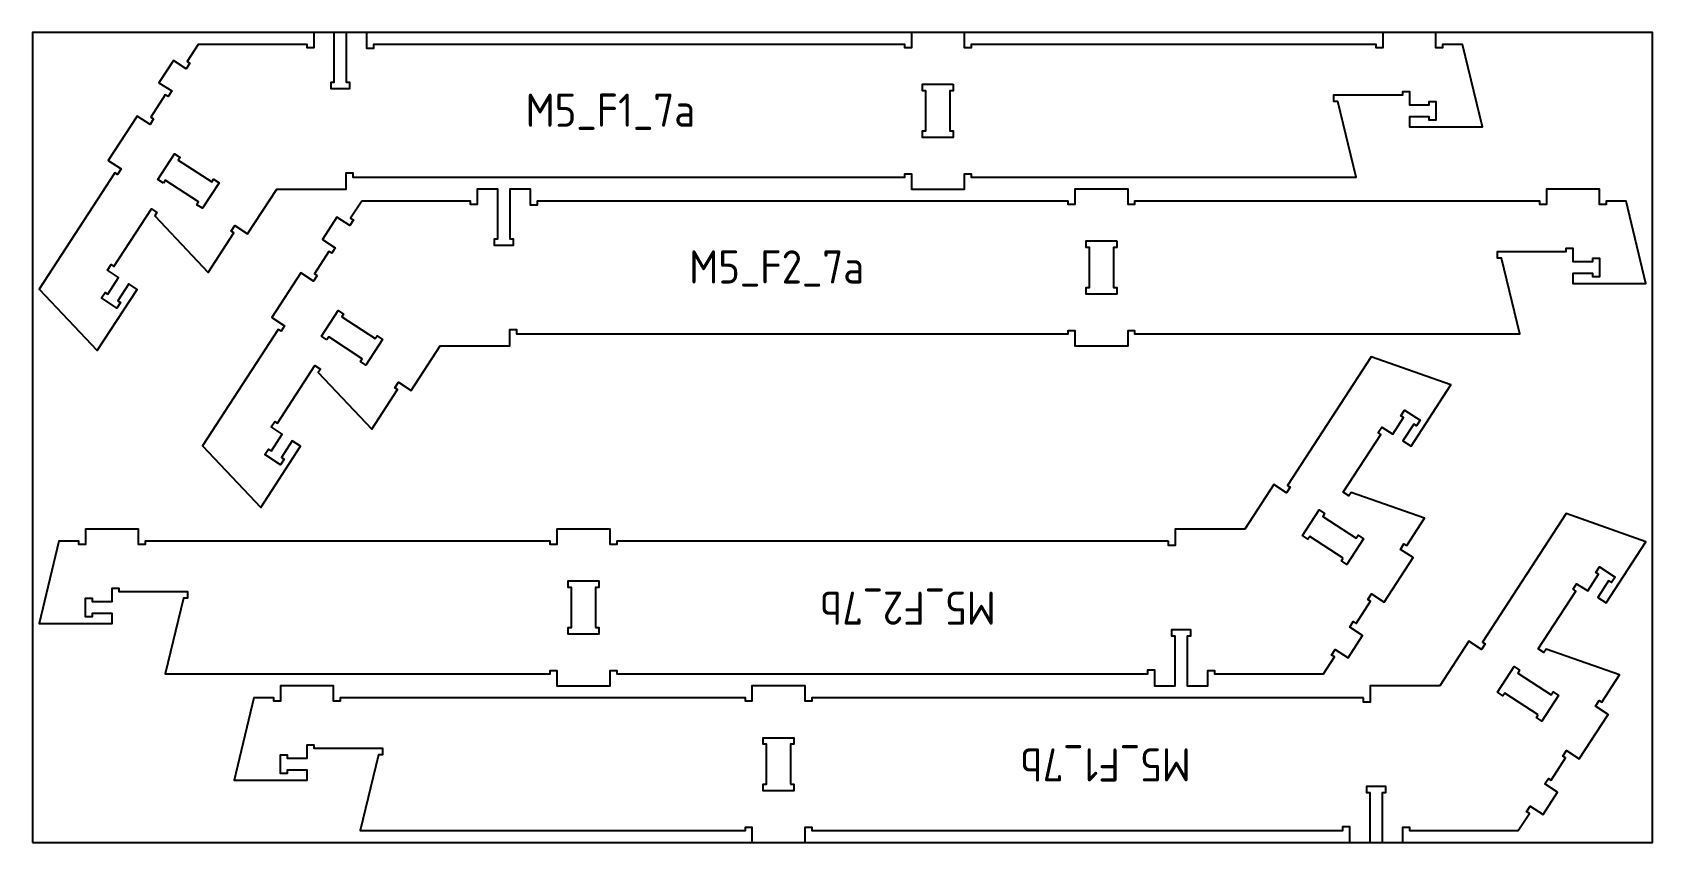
# Model space of a CAD drawing. Header units: millimetres. Extents: x -18174 to 50972, y 6312 to 16778.
# Drawn here: x -2268 to 172, y 12913 to 14133 of the extents above; entities that cross this region are included whole.
import ezdxf

# ---------------------------------------------------------------- set-up
doc = ezdxf.new("R2010")
doc.units = ezdxf.units.MM
doc.header["$MEASUREMENT"] = 0
for name, color, linetype in [('freeswerk_CODES', 50, 'Continuous'), ('freeswerk_ELEMENTEN', 7, 'Continuous'), ('freeswerk_PLATEN', 3, 'Continuous')]:
    doc.layers.add(name, color=color, linetype=linetype)

msp = doc.modelspace()

# ---------------------------------------------------------------- texts
at = {"layer": 'freeswerk_CODES', "char_height": 50, "attachment_point": 1}
for s, insert in [('{\\Fiso|c0;M5_F1_7a}', (-1524.9, 14040.4)), ('{\\Fiso|c0;M5_F2_7a}', (-1278.6, 13804.4))]:
    msp.add_mtext_dynamic_manual_height_columns(s, width=318.081, gutter_width=1456.3, heights=[0], dxfattribs=dict(at, insert=insert))
at = {"layer": 'freeswerk_CODES', "char_height": 50, "attachment_point": 1, "rotation": 180}
for s, insert in [('{\\Fiso|c0;M5_F2_7b}', (-816.8, 13240.6)), ('{\\Fiso|c0;M5_F1_7b}', (-523.1, 13004.6))]:
    msp.add_mtext_dynamic_manual_height_columns(s, width=318.081, gutter_width=1456.3, heights=[0], dxfattribs=dict(at, insert=insert))

# ---------------------------------------------------------------- linework, layer by layer
at = {"layer": 'freeswerk_ELEMENTEN'}
for points in [[(-2085.1, 14002.3), (-2090.5, 13994), (-2109.8, 14006.5), (-2153.4, 13939.4), (-2134.1, 13926.9), (-2139.6, 13918.5), (-2143.8, 13921.2), (-2257.7, 13746), (-2170.1, 13653.3), (-2110.1, 13745.5), (-2122.7, 13753.7), (-2139, 13728.5), (-2134.9, 13725.8), (-2140.3, 13717.4), (-2163.8, 13732.7), (-2158.3, 13741), (-2154.1, 13738.3), (-2137.8, 13763.5), (-2154.6, 13774.4), (-2149.1, 13782.8), (-2144.9, 13780), (-2088.5, 13866.9), (-2080.1, 13861.4), (-2083.4, 13856.4), (-2002.8, 13771.1), (-1964.1, 13830.7), (-1968.3, 13833.4), (-1962.9, 13841.8), (-1943.6, 13829.2), (-1899.8, 13896.5), (-1795, 13896.5), (-1795, 13921.3), (-1785, 13921.3), (-1785, 13914.5), (-954, 13914.5), (-954, 13919.5), (-944, 13919.5), (-944, 13896.5), (-864, 13896.5), (-864, 13919.5), (-854, 13919.5), (-854, 13914.5), (-274, 13914.5), (-301.6, 14028.5), (-307.6, 14028.5), (-307.6, 14038.5), (-204, 14038.5), (-204, 14043.5), (-194, 14043.5), (-194, 14023.5), (-164, 14023.5), (-164, 14028.5), (-154, 14028.5), (-154, 14000.5), (-164, 14000.5), (-164, 14005.5), (-194, 14005.5), (-194, 13990.5), (-84, 13990.5), (-114, 14114.5), (-144, 14114.5), (-144, 14109.5), (-154, 14109.5), (-154, 14132.5), (-234, 14132.5), (-234, 14109.5), (-244, 14109.5), (-244, 14114.5), (-854, 14114.5), (-854, 14109.5), (-864, 14109.5), (-864, 14132.5), (-944, 14132.5), (-944, 14109.5), (-954, 14109.5), (-954, 14114.5), (-1754, 14114.5), (-1754, 14108.5), (-1764, 14108.5), (-1764, 14132.5), (-1795, 14132.5), (-1795, 14057.5), (-1790, 14057.5), (-1790, 14047.5), (-1818, 14047.5), (-1818, 14057.5), (-1813, 14057.5), (-1813, 14132.5), (-1844, 14132.5), (-1844, 14109.5), (-1854, 14109.5), (-1854, 14114.5), (-2018.1, 14114.5), (-2034.8, 14088.9), (-2030.6, 14086.2), (-2036.1, 14077.8), (-2055.3, 14090.3), (-2077.1, 14056.8), (-2057.9, 14044.3), (-2063.3, 14035.9), (-2067.5, 14038.6), (-2089.3, 14005.1)], [(-881, 14054.5), (-881, 14044.5), (-886, 14044.5), (-886, 13984.5), (-881, 13984.5), (-881, 13974.5), (-927, 13974.5), (-927, 13984.5), (-922, 13984.5), (-922, 14044.5), (-927, 14044.5), (-927, 14054.5)], [(-2070.4, 13905.7), (-2078.8, 13911.2), (-2053.7, 13949.7), (-2045.3, 13944.3), (-2048, 13940.1), (-1997.7, 13907.4), (-1995, 13911.6), (-1986.6, 13906.1), (-2011.7, 13867.6), (-2020.1, 13873), (-2017.3, 13877.2), (-2067.7, 13909.9)], [(-1838.8, 13766.3), (-1844.2, 13758), (-1863.5, 13770.5), (-1907.1, 13703.4), (-1887.8, 13690.9), (-1893.3, 13682.5), (-1897.5, 13685.2), (-2011.4, 13510), (-1923.8, 13417.3), (-1863.8, 13509.5), (-1876.4, 13517.7), (-1892.8, 13492.5), (-1888.6, 13489.8), (-1894, 13481.4), (-1917.5, 13496.7), (-1912, 13505), (-1907.8, 13502.3), (-1891.5, 13527.5), (-1908.3, 13538.4), (-1902.8, 13546.8), (-1898.6, 13544), (-1842.2, 13630.9), (-1833.8, 13625.4), (-1837.1, 13620.4), (-1756.5, 13535.1), (-1717.8, 13594.7), (-1722, 13597.4), (-1716.6, 13605.8), (-1697.3, 13593.2), (-1653.5, 13660.5), (-1548.7, 13660.5), (-1548.7, 13685.3), (-1538.7, 13685.3), (-1538.7, 13678.5), (-707.7, 13678.5), (-707.7, 13683.5), (-697.7, 13683.5), (-697.7, 13660.5), (-617.7, 13660.5), (-617.7, 13683.5), (-607.7, 13683.5), (-607.7, 13678.5), (-27.7, 13678.5), (-55.3, 13792.5), (-61.3, 13792.5), (-61.3, 13802.5), (42.3, 13802.5), (42.3, 13807.5), (52.3, 13807.5), (52.3, 13787.5), (82.3, 13787.5), (82.3, 13792.5), (92.3, 13792.5), (92.3, 13764.5), (82.3, 13764.5), (82.3, 13769.5), (52.3, 13769.5), (52.3, 13754.5), (162.3, 13754.5), (132.3, 13878.5), (102.3, 13878.5), (102.3, 13873.5), (92.3, 13873.5), (92.3, 13896.5), (12.3, 13896.5), (12.3, 13873.5), (2.3, 13873.5), (2.3, 13878.5), (-607.7, 13878.5), (-607.7, 13873.5), (-617.7, 13873.5), (-617.7, 13896.5), (-697.7, 13896.5), (-697.7, 13873.5), (-707.7, 13873.5), (-707.7, 13878.5), (-1507.7, 13878.5), (-1507.7, 13872.5), (-1517.7, 13872.5), (-1517.7, 13896.5), (-1548.7, 13896.5), (-1548.7, 13821.5), (-1543.7, 13821.5), (-1543.7, 13811.5), (-1571.7, 13811.5), (-1571.7, 13821.5), (-1566.7, 13821.5), (-1566.7, 13896.5), (-1597.7, 13896.5), (-1597.7, 13873.5), (-1607.7, 13873.5), (-1607.7, 13878.5), (-1771.8, 13878.5), (-1788.5, 13852.9), (-1784.3, 13850.2), (-1789.8, 13841.8), (-1809, 13854.3), (-1830.8, 13820.8), (-1811.6, 13808.3), (-1817, 13799.9), (-1821.2, 13802.6), (-1843, 13769.1)], [(-634.7, 13818.5), (-634.7, 13808.5), (-639.7, 13808.5), (-639.7, 13748.5), (-634.7, 13748.5), (-634.7, 13738.5), (-680.7, 13738.5), (-680.7, 13748.5), (-675.7, 13748.5), (-675.7, 13808.5), (-680.7, 13808.5), (-680.7, 13818.5)], [(-1824.1, 13669.7), (-1832.5, 13675.2), (-1807.4, 13713.7), (-1799, 13708.3), (-1801.7, 13704.1), (-1751.4, 13671.4), (-1748.7, 13675.6), (-1740.3, 13670.1), (-1765.4, 13631.6), (-1773.8, 13637), (-1771.1, 13641.2), (-1821.4, 13673.9)], [(-556.7, 13366.5), (-1387.7, 13366.5), (-1387.7, 13361.5), (-1397.7, 13361.5), (-1397.7, 13384.5), (-1477.7, 13384.5), (-1477.7, 13361.5), (-1487.7, 13361.5), (-1487.7, 13366.5), (-2097.7, 13366.5), (-2097.7, 13361.5), (-2107.7, 13361.5), (-2107.7, 13384.5), (-2187.7, 13384.5), (-2187.7, 13361.5), (-2197.7, 13361.5), (-2197.7, 13366.5), (-2227.7, 13366.5), (-2257.7, 13242.5), (-2147.7, 13242.5), (-2147.7, 13257.5), (-2177.7, 13257.5), (-2177.7, 13252.5), (-2187.7, 13252.5), (-2187.7, 13280.5), (-2177.7, 13280.5), (-2177.7, 13275.5), (-2147.7, 13275.5), (-2147.7, 13295.5), (-2137.7, 13295.5), (-2137.7, 13290.5), (-2034.2, 13290.5), (-2034.2, 13280.5), (-2040.1, 13280.5), (-2067.7, 13166.5), (-1487.7, 13166.5), (-1487.7, 13171.5), (-1477.7, 13171.5), (-1477.7, 13148.5), (-1397.7, 13148.5), (-1397.7, 13171.5), (-1387.7, 13171.5), (-1387.7, 13166.5), (-587.7, 13166.5), (-587.7, 13172.5), (-577.7, 13172.5), (-577.7, 13148.5), (-546.7, 13148.5), (-546.7, 13223.5), (-551.7, 13223.5), (-551.7, 13233.5), (-523.7, 13233.5), (-523.7, 13223.5), (-528.7, 13223.5), (-528.7, 13148.5), (-497.7, 13148.5), (-497.7, 13171.5), (-487.7, 13171.5), (-487.7, 13166.5), (-323.5, 13166.5), (-306.9, 13192.1), (-311.1, 13194.8), (-305.6, 13203.2), (-286.3, 13190.7), (-264.5, 13224.2), (-283.8, 13236.8), (-278.4, 13245.2), (-274.2, 13242.4), (-252.4, 13276), (-256.6, 13278.7), (-251.1, 13287.1), (-231.8, 13274.5), (-188.2, 13341.6), (-207.5, 13354.1), (-202.1, 13362.5), (-197.9, 13359.8), (-171, 13401.2), (-281.8, 13439.9), (-285.1, 13434.8), (-293.5, 13440.3), (-237, 13527.2), (-241.2, 13529.9), (-235.7, 13538.3), (-219, 13527.4), (-202.6, 13552.5), (-206.8, 13555.2), (-201.4, 13563.6), (-177.9, 13548.4), (-183.3, 13540), (-187.5, 13542.7), (-203.9, 13517.6), (-191.3, 13509.4), (-131.4, 13601.6), (-251.7, 13644), (-377.6, 13450.4), (-373.4, 13447.6), (-378.8, 13439.2), (-398.1, 13451.8), (-441.8, 13384.5), (-546.7, 13384.5), (-546.7, 13359.8), (-556.7, 13359.8)], [(-263, 13130.5), (-1094, 13130.5), (-1094, 13125.5), (-1104, 13125.5), (-1104, 13148.5), (-1184, 13148.5), (-1184, 13125.5), (-1194, 13125.5), (-1194, 13130.5), (-1804, 13130.5), (-1804, 13125.5), (-1814, 13125.5), (-1814, 13148.5), (-1894, 13148.5), (-1894, 13125.5), (-1904, 13125.5), (-1904, 13130.5), (-1934, 13130.5), (-1964, 13006.5), (-1854, 13006.5), (-1854, 13021.5), (-1884, 13021.5), (-1884, 13016.5), (-1894, 13016.5), (-1894, 13044.5), (-1884, 13044.5), (-1884, 13039.5), (-1854, 13039.5), (-1854, 13059.5), (-1844, 13059.5), (-1844, 13054.5), (-1740.5, 13054.5), (-1740.5, 13044.5), (-1746.4, 13044.5), (-1774, 12930.5), (-1194, 12930.5), (-1194, 12935.5), (-1184, 12935.5), (-1184, 12912.5), (-1104, 12912.5), (-1104, 12935.5), (-1094, 12935.5), (-1094, 12930.5), (-294, 12930.5), (-294, 12936.5), (-284, 12936.5), (-284, 12912.5), (-253, 12912.5), (-253, 12987.5), (-258, 12987.5), (-258, 12997.5), (-230, 12997.5), (-230, 12987.5), (-235, 12987.5), (-235, 12912.5), (-204, 12912.5), (-204, 12935.5), (-194, 12935.5), (-194, 12930.5), (-29.9, 12930.5), (-13.2, 12956.1), (-17.4, 12958.8), (-12, 12967.2), (7.3, 12954.7), (29.1, 12988.2), (9.8, 13000.8), (15.3, 13009.2), (19.5, 13006.4), (41.3, 13040), (37.1, 13042.7), (42.5, 13051.1), (61.8, 13038.5), (105.4, 13105.6), (86.1, 13118.1), (91.6, 13126.5), (95.8, 13123.8), (122.7, 13165.2), (11.9, 13203.9), (8.6, 13198.8), (0.2, 13204.3), (56.7, 13291.2), (52.5, 13293.9), (57.9, 13302.3), (74.7, 13291.4), (91, 13316.5), (86.9, 13319.2), (92.3, 13327.6), (115.8, 13312.4), (110.3, 13304), (106.1, 13306.7), (89.8, 13281.6), (102.4, 13273.4), (162.3, 13365.6), (42, 13408), (-83.9, 13214.4), (-79.7, 13211.6), (-85.2, 13203.2), (-104.4, 13215.8), (-148.2, 13148.5), (-253, 13148.5), (-253, 13123.8), (-263, 13123.8)], [(-293.6, 13340.9), (-343.9, 13373.6), (-346.7, 13369.4), (-355.1, 13374.9), (-330, 13413.5), (-321.6, 13408), (-324.3, 13403.8), (-274, 13371.1), (-271.3, 13375.3), (-262.9, 13369.9), (-288, 13331.3), (-296.4, 13336.7)], [(-1419.7, 13236.5), (-1414.7, 13236.5), (-1414.7, 13226.5), (-1460.7, 13226.5), (-1460.7, 13236.5), (-1455.7, 13236.5), (-1455.7, 13296.5), (-1460.7, 13296.5), (-1460.7, 13306.5), (-1414.7, 13306.5), (-1414.7, 13296.5), (-1419.7, 13296.5)], [(0, 13104.9), (-50.3, 13137.6), (-53, 13133.4), (-61.4, 13138.9), (-36.3, 13177.5), (-27.9, 13172), (-30.7, 13167.8), (19.7, 13135.1), (22.4, 13139.3), (30.8, 13133.9), (5.7, 13095.3), (-2.7, 13100.7)], [(-1126, 13000.5), (-1121, 13000.5), (-1121, 12990.5), (-1167, 12990.5), (-1167, 13000.5), (-1162, 13000.5), (-1162, 13060.5), (-1167, 13060.5), (-1167, 13070.5), (-1121, 13070.5), (-1121, 13060.5), (-1126, 13060.5)]]:
    msp.add_lwpolyline(points, close=True, dxfattribs=at)
at = {"layer": 'freeswerk_PLATEN'}
msp.add_lwpolyline([(-2267.7, 12912.5), (172.3, 12912.5), (172.3, 14132.5), (-2267.7, 14132.5)], close=True, dxfattribs=at)

msp.set_redraw_order([(e.dxf.handle, doc.entitydb.next_handle()) for e in msp.query("TEXT MTEXT ATTDEF DIMENSION ARC_DIMENSION")])  # texts and dimensions are drawn at this point

doc.saveas('drawing.dxf')
